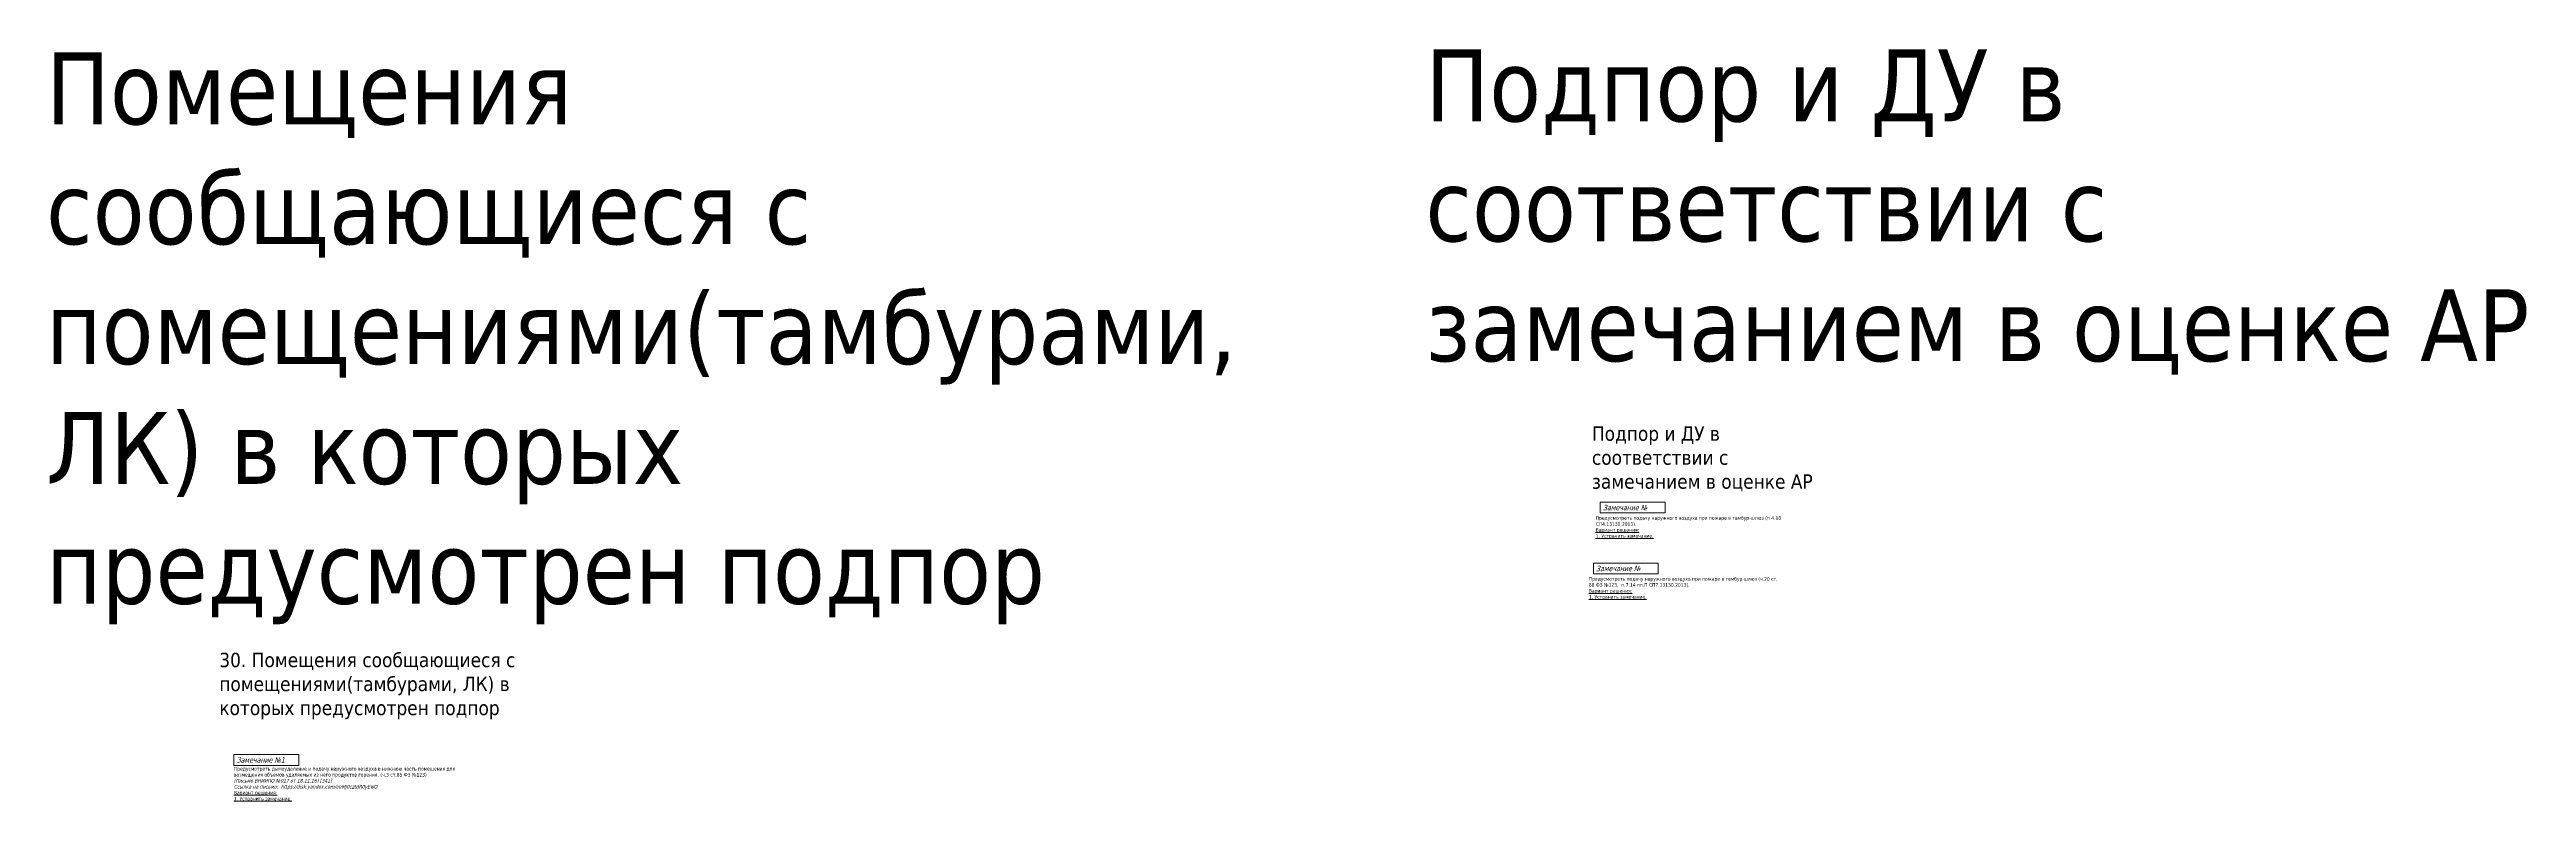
# Model space of a CAD drawing. Header units: millimetres. Extents: x -151274 to 981405, y -382735 to 210096.
# Drawn here: x 158534 to 571487, y -382735 to -257228 of the extents above; entities that cross this region are included whole.
import ezdxf

# ---------------------------------------------------------------- set-up
doc = ezdxf.new("R2010")
doc.units = ezdxf.units.MM
doc.layers.add('экспертиза ДУ', color=1, linetype='Continuous', lineweight=0)
doc.layers.add('экспертиза ДУ пояснения', color=6, linetype='Continuous', lineweight=0)
doc.styles.add('ЭКСПЕРТИЗА', font='tahoma.ttf')

msp = doc.modelspace()

# ---------------------------------------------------------------- linework, layer by layer
at = {"layer": 'экспертиза ДУ', "color": 2, "lineweight": 0}
for points in [[(417070, -332774), (427870, -332774), (427870, -334574), (417070, -334574), (417070, -332774)], [(415927, -342942), (426727, -342942), (426727, -344742), (415927, -344742), (415927, -342942)]]:
    msp.add_lwpolyline(points, dxfattribs=at)
at = {"layer": 'экспертиза ДУ', "lineweight": 0}
msp.add_lwpolyline([(189275, -374906), (200075, -374906), (200075, -376706), (189275, -376706), (189275, -374906)], dxfattribs=at)

# ---------------------------------------------------------------- texts
at = {"layer": 'экспертиза ДУ', "color": 2, "lineweight": 0, "style": 'ЭКСПЕРТИЗА', "oblique": 14.99998, "width": 0.8}
for p in [(417520, -334124), (416377, -344292)]:
    msp.add_text('Замечание №', height=900, dxfattribs=at).set_placement(p)
at = {"layer": 'экспертиза ДУ', "lineweight": 0, "style": 'ЭКСПЕРТИЗА', "oblique": 14.99998, "width": 0.8}
msp.add_text('Замечание №1', height=900, dxfattribs=at).set_placement((189725, -376256))
at = {"layer": 'экспертиза ДУ', "color": 2, "ltscale": 100, "char_height": 600, "width": 30190.17, "attachment_point": 1, "style": 'ЭКСПЕРТИЗА'}
for s, insert in [('\\A1;Предусмотреть подачу наружного воздуха при пожаре в тамбур-шлюз (п.4.18 СП4.13130.2013).\\P{\\L\\C6;Вариант решения:\\P1. Устранить замечание.}', (416303, -335119)), ('\\A1;Предусмотреть подачу наружного воздуха при пожаре в тамбур-шлюз ({\\A0;\\C256;ч.20 ст. 88 ФЗ №123, } п.7.14 пп.П СП7.13130.2013).\\P{\\L\\C6;Вариант решения:\\P1. Устранить замечание.}', (415161, -345287))]:
    msp.add_mtext(s, dxfattribs=dict(at, insert=insert))
at = {"layer": 'экспертиза ДУ', "lineweight": 0, "ltscale": 100, "transparency": 33554687, "insert": (189267, -376963), "char_height": 600, "width": 35300.38, "attachment_point": 1, "style": 'ЭКСПЕРТИЗА'}
msp.add_mtext('Предусмотреть дымоудаление и подачу наружного воздуха в нижнюю часть помещения для возмещения объемов удаляемых из него продуктов горения. (ч.3 ст.85 ФЗ №123) \\P{\\A1;\\fTahoma|b0|i1|c204|p34;(Письмо ВНИИПО №017 от 18.11.16) [341]\\PСсылка на письмо:  https://disk.yandex.com/i/eMJ0cztdR0yEwQ}\\P{\\A1;\\L\\C6;Вариант решения:\\P1. Устранить замечание.}', dxfattribs=at)
at = {"layer": 'экспертиза ДУ пояснения', "color": 2, "lineweight": 0, "attachment_point": 1, "style": 'ЭКСПЕРТИЗА'}
for s, insert, char_height, width in [('\\A1;Помещения сообщающиеся с помещениями(тамбурами, ЛК) в которых предусмотрен подпор', (157954, -257708, 0), 12000, 201594.69), ('Подпор и ДУ в соответствии с замечанием в оценке АР', (387911, -257228), 12000, 207872.23), ('Подпор и ДУ в соответствии с замечанием в оценке АР', (415677, -320131), 2400, 41574.45)]:
    msp.add_mtext(s, dxfattribs=dict(at, insert=insert, char_height=char_height, width=width))
at = {"layer": 'экспертиза ДУ пояснения', "color": 30, "lineweight": 0, "insert": (186836, -357912, 0), "char_height": 2400, "width": 51903.05, "attachment_point": 1, "style": 'ЭКСПЕРТИЗА'}
msp.add_mtext('\\A1;{\\C2;30. Помещения сообщающиеся с помещениями(тамбурами, ЛК) в которых предусмотрен подпор}', dxfattribs=at)

doc.saveas('drawing.dxf')
